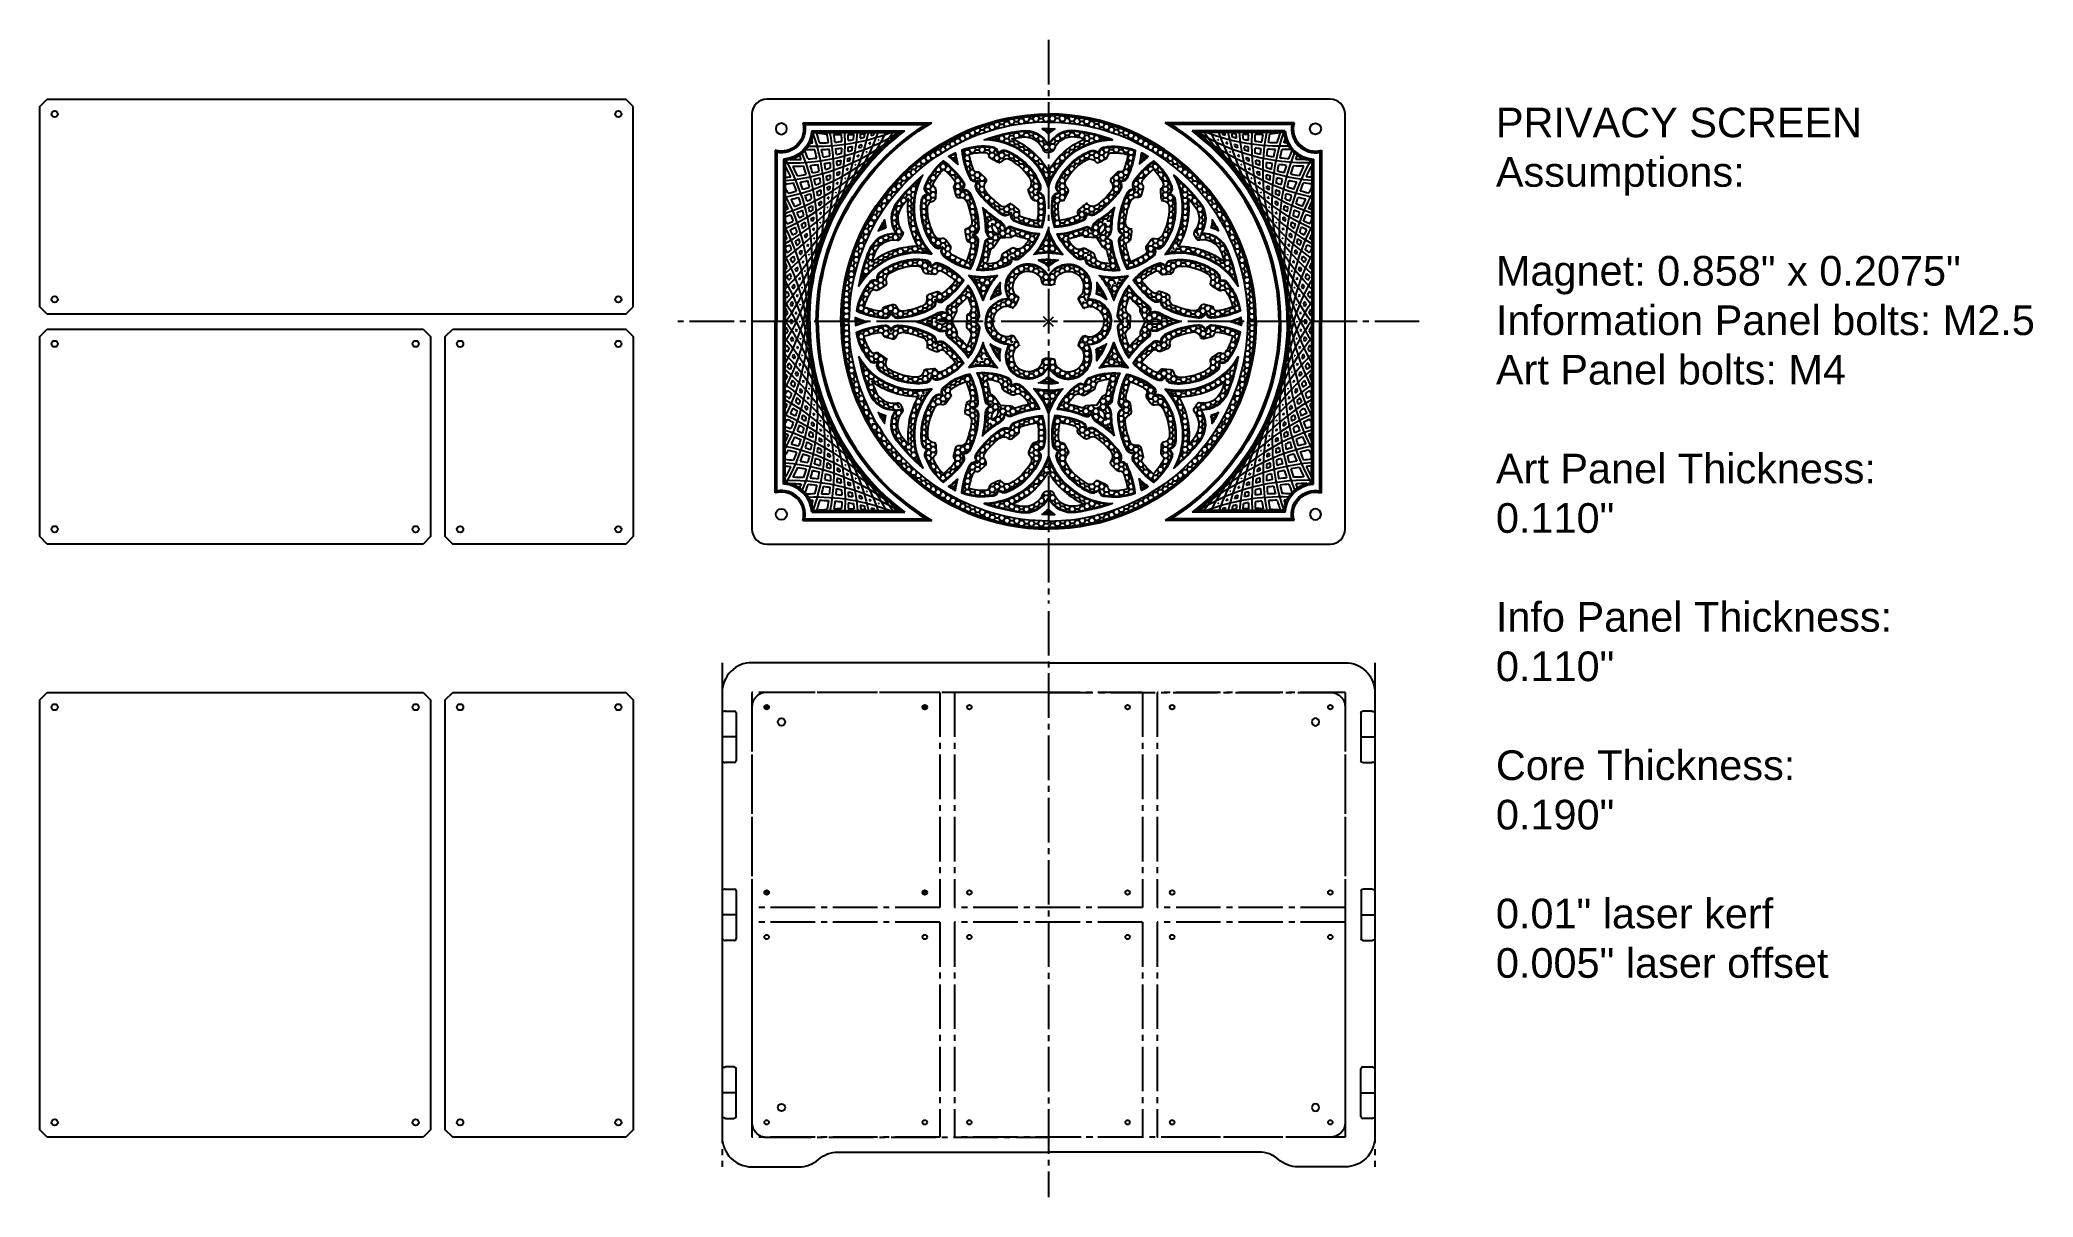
# Model space of a CAD drawing. Header units: inches. Extents: x -248 to 125, y -31 to 166.
# Drawn here: x -248.34 to -214.75, y 67.26 to 86.77 of the extents above; entities that cross this region are included whole.
import ezdxf

# ---------------------------------------------------------------- set-up
doc = ezdxf.new("R2010")
doc.units = ezdxf.units.IN
doc.header["$MEASUREMENT"] = 0
doc.linetypes.add('ACAD_ISO04W100', pattern=[30, 24, -3, 0, -3])
doc.layers.get('Defpoints').update_dxf_attribs({"color": 30})
doc.layers.add('CUT', color=1, linetype='Continuous')
doc.layers.add('ETCH', color=5, linetype='Continuous')
doc.styles.get("Standard").update_dxf_attribs({"font": 'arial.ttf'})
pattern_1 = [(0, (7.61312, -24.82188), (0.09375, 0.05412659), [0.0625, -0.125]), (120, (7.61312, -24.82188), (-0.09375, 0.05412659), [0.0625, -0.125]), (60, (7.61312, -24.82188), (2e-17, 0.10825318), [-0.125, 0.0625])]

msp = doc.modelspace()

# ---------------------------------------------------------------- texts
at = {"layer": 'Defpoints', "insert": (-223.80405, 85.62679), "char_height": 0.5, "attachment_point": 1}
msp.add_mtext_dynamic_manual_height_columns('PRIVACY SCREEN\\PAssumptions:\\P\\PMagnet: 0.858" x 0.2075"\\PInformation Panel bolts: M2.5^JArt Panel bolts: M4\\P\\PArt Panel Thickness:\\P0.110"\\P\\PInfo Panel Thickness:^J0.110"\\P\\PCore Thickness:\\P0.190"\\P\\P0.01" laser kerf\\P0.005" laser offset', width=42.7776849, gutter_width=1, heights=[0], dxfattribs=at)

# ---------------------------------------------------------------- blocks, each defined once
blk = doc.blocks.new('Shield_Half')
at = {"layer": 'CUT'}
blk.add_lwpolyline([(0, 8.25), (-5, 8.25, 0.414214), (-5.5, 7.75), (-5.5, 0.25, 0.414214), (-5, -0.25), (-4.207, -0.25, 0.182676), (-3.876, -0.125, -0.182676), (-3.546, 0), (0, 0)], format="xyb", dxfattribs=at)
for centre in [(-4.5, 7.25), (-4.5, 0.75)]:
    blk.add_circle(centre, 0.0625, dxfattribs=at)
at = {"layer": 'Defpoints', "linetype": 'ACAD_ISO04W100', "ltscale": 0.03125}
blk.add_line((0, 9.121), (0, -0.761), dxfattribs=at)
blk.add_lwpolyline([(0, 7.75), (-4.75, 7.75, 0.414214), (-5, 7.5), (-5, 0.5, 0.414214), (-4.75, 0.25), (0, 0.25)], format="xyb", dxfattribs=at)
blk = doc.blocks.new('Magnet')
at = {"layer": 'CUT'}
for p, q in [((0.025, 0.425), (-0.001, 0.425)), ((0.047, 0.434), (0.202, 0.434)), ((0.233, 0.403), (0.233, -0.403)), ((0.025, -0.425), (-0.001, -0.425)), ((0.202, -0.434), (0.047, -0.434))]:
    blk.add_line(p, q, dxfattribs=at)
for centre, start, end in [((0.047, 0.403), 90, 135), ((0.202, 0.403), 0, 90), ((0.047, -0.403), 225, 270), ((0.202, -0.403), 270, 0)]:
    blk.add_arc(centre, 0.0312, start, end, dxfattribs=at)
at = {"layer": 'Defpoints'}
blk.add_line((0.22, 0), (0, 0), dxfattribs=at)
blk = doc.blocks.new('Guidelines_ContentGrid')
at = {"layer": 'Defpoints', "linetype": 'ACAD_ISO04W100', "ltscale": 0.03125}
for p, q in [((-5.5, 0), (-5.5, -8.5)), ((5.5, 0), (5.5, -8.5)), ((-5, -0.5), (-5, -4.125)), ((-1.833, -0.5), (-5, -0.5)), ((-1.833, -0.5), (-1.833, -4.125)), ((-1.583, -0.5), (-1.583, -4.125)), ((1.583, -0.5), (-1.583, -0.5)), ((1.583, -0.5), (1.583, -4.125)), ((5, -0.5), (1.833, -0.5)), ((1.833, -0.5), (1.833, -4.125)), ((5, -0.5), (5, -4.125)), ((-4.712, -0.75), (-4.787, -0.75)), ((-4.75, -0.713), (-4.75, -0.787)), ((-2.121, -0.75), (-2.046, -0.75)), ((-2.083, -0.713), (-2.083, -0.787)), ((-4.712, -3.875), (-4.787, -3.875)), ((-4.75, -3.912), (-4.75, -3.838)), ((-2.121, -3.875), (-2.046, -3.875)), ((-2.083, -3.912), (-2.083, -3.838)), ((-1.833, -4.125), (-5, -4.125)), ((1.583, -4.125), (-1.583, -4.125)), ((5, -4.125), (1.833, -4.125)), ((-1.833, -4.375), (-5, -4.375)), ((-5, -4.375), (-5, -8)), ((-1.833, -4.375), (-1.833, -8)), ((1.583, -4.375), (-1.583, -4.375)), ((-1.583, -4.375), (-1.583, -8)), ((1.583, -4.375), (1.583, -8)), ((1.833, -4.375), (1.833, -8)), ((5, -4.375), (1.833, -4.375)), ((5, -4.375), (5, -8)), ((-1.833, -8), (-5, -8)), ((1.583, -8), (-1.583, -8)), ((5, -8), (1.833, -8))]:
    blk.add_line(p, q, dxfattribs=at)
blk = doc.blocks.new('BackerBoardPanelHoles')
at = {"layer": 'CUT'}
for centre in [(-1.334, 0), (1.332, 0), (-1.334, -3.125), (1.332, -3.125)]:
    blk.add_circle(centre, 0.0375, dxfattribs=at)
blk = doc.blocks.new('PanelHoles6x')
for p in [(-3.416, -0.25), (0.001, -0.25), (3.418, -0.25), (-3.416, -4.125), (0.001, -4.125), (3.418, -4.125)]:
    blk.add_blockref('BackerBoardPanelHoles', p)
blk = doc.blocks.new('InfoPanel_1x1')
at = {"layer": 'CUT'}
blk.add_lwpolyline([(-1.458, 1.812), (1.458, 1.812), (1.583, 1.687), (1.583, -1.688), (1.458, -1.813), (-1.458, -1.813), (-1.583, -1.688), (-1.583, 1.687)], close=True, dxfattribs=at)
for centre in [(-1.333, 1.562), (1.333, 1.562), (-1.333, -1.563), (1.333, -1.563)]:
    blk.add_circle(centre, 0.0531, dxfattribs=at)
blk = doc.blocks.new('InfoPanel_2x1')
at = {"layer": 'CUT'}
for p, q in [((-3.292, 1.687), (-3.167, 1.812)), ((-3.292, -1.687), (-3.292, 1.687)), ((-3.167, 1.812), (3.167, 1.812)), ((3.167, 1.812), (3.292, 1.687)), ((3.292, 1.687), (3.292, -1.687)), ((-3.167, -1.812), (-3.292, -1.687)), ((3.167, -1.812), (-3.167, -1.812)), ((3.292, -1.687), (3.167, -1.812))]:
    blk.add_line(p, q, dxfattribs=at)
for centre in [(-3.042, 1.563), (3.042, 1.563), (-3.042, -1.562), (3.042, -1.562)]:
    blk.add_circle(centre, 0.0531, dxfattribs=at)
blk = doc.blocks.new('InfoPanel_3x1')
at = {"layer": 'CUT'}
for p, q in [((-5, 1.6875), (-4.875, 1.8125)), ((-5, -1.6875), (-5, 1.6875)), ((-4.875, 1.8125), (4.875, 1.8125)), ((5, 1.6875), (4.875, 1.8125)), ((5, -1.6875), (5, 1.6875)), ((-4.875, -1.8125), (-5, -1.6875)), ((4.875, -1.8125), (-4.875, -1.8125)), ((4.875, -1.8125), (5, -1.6875))]:
    blk.add_line(p, q, dxfattribs=at)
for centre in [(-4.75, 1.5625), (4.75, 1.5625), (-4.75, -1.5625), (4.75, -1.5625)]:
    blk.add_circle(centre, 0.0531, dxfattribs=at)
blk = doc.blocks.new('InfoPanel_2x2')
at = {"layer": 'CUT'}
for p, q in [((-3.292, 3.625), (-3.167, 3.75)), ((-3.167, 3.75), (3.167, 3.75)), ((3.167, 3.75), (3.292, 3.625)), ((-3.292, -3.625), (-3.292, 3.625)), ((3.292, 3.625), (3.292, -3.625)), ((-3.167, -3.75), (-3.292, -3.625)), ((3.292, -3.625), (3.167, -3.75)), ((3.167, -3.75), (-3.167, -3.75))]:
    blk.add_line(p, q, dxfattribs=at)
for centre in [(-3.042, 3.5), (3.042, 3.5), (-3.042, -3.5), (3.042, -3.5)]:
    blk.add_circle(centre, 0.0531, dxfattribs=at)
blk = doc.blocks.new('InfoPanel_1x2')
at = {"layer": 'CUT'}
blk.add_lwpolyline([(-1.458, 3.75), (1.458, 3.75), (1.583, 3.625), (1.583, -3.625), (1.458, -3.75), (-1.458, -3.75), (-1.583, -3.625), (-1.583, 3.625)], close=True, dxfattribs=at)
for centre in [(-1.333, 3.5), (1.333, 3.5), (-1.333, -3.5), (1.333, -3.5)]:
    blk.add_circle(centre, 0.0531, dxfattribs=at)
blk = doc.blocks.new('RoseWindow_Segment2')
h = blk.add_hatch()
h.set_pattern_fill('HONEY', color=256, scale=0.5)
h.paths.add_polyline_path([(0, 3.938, 0.131652), (-1.969, 3.41), (-1.906, 3.302, -0.131652), (0, 3.813)])
h = blk.add_hatch()
h.set_pattern_fill('HONEY', color=256, scale=0.5)
h.paths.add_polyline_path([(-0.7, 3.493, -0.013776), (-0.506, 3.526, -0.388017), (-0.088, 3.242), (0, 3.242), (0, 3.367, 0.304021), (-0.522, 3.635, 0.043611), (-1.144, 3.489, -0.294741), (0, 2.614), (0, 2.875, 0.166909)])
h = blk.add_hatch()
h.set_pattern_fill('HONEY', color=5, scale=0.5)
h.set_pattern_definition(pattern_1)
h.paths.add_polyline_path([(0, 3.672, 0.004997), (-0.073, 3.671, -0.037815), (0, 3.608)])
h = blk.add_hatch()
h.set_pattern_fill('HONEY', color=256, scale=0.5)
h.paths.add_polyline_path([(-1.79, 3.205, 0.011181), (-1.836, 3.18), (-1.761, 3.05, -0.021815)])
h = blk.add_hatch()
h.set_pattern_fill('HONEY', color=256, scale=0.5)
h.paths.add_polyline_path([(-1.057, 3.321, 0.127072), (-1.641, 3.27, 0.082841), (-1.49, 2.748, 0.384462), (-1.345, 2.704, 0.310786), (-1.36, 2.522, 0.10182), (-0.879, 2.061, 0.331316), (-0.71, 2.09, 0.361786), (-0.651, 1.942, 0.081475), (-0.132, 1.813, 0.118788), (-0.095, 2.361, 0.356111), (-0.229, 2.458, 0.356111), (-0.166, 2.611, 0.200367), (-0.805, 3.249, 0.326433), (-0.975, 3.191, 0.387869)])
h.paths.add_polyline_path([(-1.14, 3.138), (-0.919, 3.02), (-0.906, 3.044, -0.41857), (-0.735, 3.095, -0.132946), (-0.337, 2.708, -0.445822), (-0.392, 2.531), (-0.398, 2.528), (-0.294, 2.301), (-0.28, 2.307, -0.519094), (-0.191, 2.256, -0.076736), (-0.213, 1.932, -0.051117), (-0.519, 2.007, -0.521796), (-0.546, 2.106), (-0.541, 2.112), (-0.733, 2.272), (-0.755, 2.246, -0.398993), (-0.926, 2.226, -0.06358), (-1.206, 2.498, -0.381687), (-1.197, 2.665), (-1.163, 2.699), (-1.34, 2.876, -0.511364), (-1.438, 2.901, -0.04923), (-1.519, 3.193, -0.077516), (-1.193, 3.226, -0.527973)], flags=16)
h = blk.add_hatch()
h.set_pattern_fill('HONEY', color=256, scale=0.5)
h.set_pattern_definition(pattern_1)
h.paths.add_polyline_path([(-0.703, 1.794, 0.403243), (-0.827, 1.73, 0.213172), (-0.935, 1.912, -0.052235), (-1.235, 2.139), (-1.085, 1.879, 0.010007), (-1.02, 1.836, -0.240281), (-0.962, 1.739), (-0.957, 1.657), (-0.923, 1.599), (-0.695, 1.614, -0.375257), (-0.619, 1.645, 0.034304), (-0.365, 1.577, -0.047832), (-0.493, 1.42, -0.412719), (-0.669, 1.418), (-0.781, 1.353), (-0.719, 1.245, 0.356111), (-0.555, 1.221, 0.123734), (-0.192, 1.662, -0.073431)])
h = blk.add_hatch()
h.set_pattern_fill('HONEY', color=256, scale=0.5)
h.paths.add_polyline_path([(0, 1.716, -0.089688), (-0.236, 1.307, -0.044754), (0, 1.328)])
h = blk.add_hatch()
h.set_pattern_fill('HONEY', color=256, scale=0.5)
h.paths.add_polyline_path([(0, 1.172, 0.028067), (-0.131, 1.165, -0.072161), (0, 1.072)])
h = blk.add_hatch()
h.set_pattern_fill('HONEY', color=256, scale=0.5)
h.paths.add_polyline_path([(-0.594, 1.028), (-0.531, 0.92, -0.378352), (-0.15, 0.843, -0.163322), (-0.125, 0.768), (-0.125, 0.706), (0, 0.706), (0, 0.868, 0.39948)])
for points in [[(0, 2.565, 0.321279), (-1.227, 3.477, -0.049192), (-0.524, 3.65, -0.330437), (0, 3.367)], [(0, 2.614, 0.294741), (-1.144, 3.489, -0.043611), (-0.522, 3.635, -0.304021), (0, 3.367)], [(0, 3.688, 0.008295), (-0.122, 3.685, -0.063398), (0, 3.586)], [(0, 3.672, 0.004997), (-0.073, 3.671, -0.037815), (0, 3.608, -0.037815)], [(-1.844, 3.193, -0.015837), (-1.777, 3.229, 0.03242), (-1.733, 3.001)], [(-1.836, 3.18, -0.011181), (-1.79, 3.205, 0.021815), (-1.761, 3.05, 0.021815)], [(-0.975, 3.191, 0.485345), (-1.054, 3.336, 0.129731), (-1.658, 3.28, 0.084713), (-1.504, 2.741, 0.482815), (-1.345, 2.704)], [(-0.975, 3.191, 0.387869), (-1.057, 3.321, 0.127072), (-1.641, 3.27, 0.082841), (-1.49, 2.748, 0.384462), (-1.345, 2.704, 0.482815)], [(-0.229, 2.458, 0.44711), (-0.152, 2.617, 0.200367), (-0.799, 3.264, 0.410572), (-0.975, 3.191)], [(-0.229, 2.458, 0.356111), (-0.166, 2.611, 0.200367), (-0.805, 3.249, 0.326433), (-0.975, 3.191, 0.410572)], [(-1.345, 2.704, 0.393664), (-1.373, 2.513, 0.10182), (-0.888, 2.048, 0.41894), (-0.71, 2.09)], [(-1.345, 2.704, 0.310786), (-1.36, 2.522, 0.10182), (-0.879, 2.061, 0.331316), (-0.71, 2.09, 0.41894)], [(-0.71, 2.09, 0.45582), (-0.657, 1.927, 0.083347), (-0.121, 1.797, 0.121441), (-0.079, 2.364, 0.44711), (-0.229, 2.458)], [(-0.71, 2.09, 0.361786), (-0.651, 1.942, 0.081475), (-0.132, 1.813, 0.118788), (-0.095, 2.361, 0.356111), (-0.229, 2.458, 0.44711)], [(-1.264, 2.188, 0.059805), (-0.927, 1.926, -0.285347), (-0.827, 1.73)], [(-1.235, 2.139, 0.052235), (-0.935, 1.912, -0.213172), (-0.827, 1.73)], [(-0.719, 1.245, 0.44711), (-0.546, 1.209, 0.128464), (-0.168, 1.675, -0.076499), (-0.697, 1.808, 0.509774), (-0.827, 1.73)], [(-0.719, 1.245, 0.356111), (-0.555, 1.221, 0.123734), (-0.192, 1.662, -0.073431), (-0.703, 1.794, 0.403243), (-0.827, 1.73, 0.509774)], [(0, 1.312, 0.053489), (-0.278, 1.283, 0.107286), (0, 1.765)], [(0, 1.328, 0.044754), (-0.236, 1.307, 0.089688), (0, 1.716, 0.089688)], [(0, 1.187, 0.039682), (-0.188, 1.173, -0.104136), (0, 1.05)], [(0, 1.172, 0.028067), (-0.131, 1.165, -0.072161), (0, 1.072, -0.072161)]]:
    blk.add_lwpolyline(points, format="xyb")
for centre, radius, start, end in [((0, 0), 3.813, 90, 120), ((-0.384, 0.666), 0.434, 27.6977, 120), ((-0.381, 0.636), 0.446, 31.3057, 118.4086)]:
    blk.add_arc(centre, radius, start, end)
at = {"layer": 'CUT'}
for points in [[(0, 2.875, 0.166909), (-0.7, 3.493, -0.013776), (-0.506, 3.526, -0.355365), (-0.1, 3.283, 0.315695), (-0.042, 3.242), (0, 3.242)], [(-1.085, 1.879, 0.010007), (-1.02, 1.836, -0.240281), (-0.962, 1.739), (-0.957, 1.657)], [(-0.923, 1.599), (-0.723, 1.612, 0.181639), (-0.683, 1.63, -0.285832), (-0.619, 1.645, 0.034304), (-0.365, 1.577, -0.047832), (-0.493, 1.42, -0.337069), (-0.642, 1.398, 0.26348), (-0.704, 1.398), (-0.781, 1.353)], [(0, 0.706), (-0.063, 0.706, -0.412101), (-0.125, 0.769, 0.16147), (-0.15, 0.843, 0.378352), (-0.531, 0.92)]]:
    blk.add_lwpolyline(points, format="xyb", dxfattribs=at)
blk.add_lwpolyline([(-0.316, 2.349), (-0.375, 2.479, -0.327715), (-0.361, 2.551, 0.357523), (-0.337, 2.708, 0.132946), (-0.735, 3.095, 0.364385), (-0.893, 3.064, -0.360185), (-0.971, 3.048), (-1.101, 3.117, -0.257799), (-1.134, 3.168, 0.378291), (-1.193, 3.226, 0.077516), (-1.519, 3.193, 0.04923), (-1.438, 2.901, 0.366846), (-1.367, 2.863, -0.253118), (-1.31, 2.846), (-1.206, 2.742, -0.391925), (-1.203, 2.658, 0.359878), (-1.206, 2.498, 0.06358), (-0.926, 2.226, 0.355692), (-0.768, 2.232, -0.370475), (-0.687, 2.233), (-0.579, 2.144, -0.286021), (-0.558, 2.081, 0.384205), (-0.519, 2.007, 0.051117), (-0.213, 1.932, 0.076736), (-0.191, 2.256, 0.402153), (-0.256, 2.313, -0.305236)], format="xyb", close=True, dxfattribs=at)
blk = doc.blocks.new('JayAdjusted_Rays')
for centre, start, end in [((-0.095, 6.147), 268.4023, 301.5347), ((-0.505, 5.836), 275.1637, 310.2768), ((-0.892, 5.499), 281.6253, 318.2639), ((-1.255, 5.135), 287.8257, 325.869), ((-1.593, 4.748), 293.7879, 333.2833), ((-1.903, 4.339), 299.5212, 340.6282), ((-2.185, 3.909), 305.0217, 347.9956), ((-2.437, 3.461), 310.2704, 355.4672), ((-2.657, 2.997), 315.2297, 3.1285), ((-2.846, 2.52), 319.8368, 11.0815), ((-3.001, 2.03), 323.995, 19.1511), ((0.334, 6.428), 267.7805, 291.0186), ((-3.21, 1.024), 342.8408, 29.1391), ((-3.123, 1.531), 333.8437, 22.1118), ((-3.263, 0.513), 351.4972, 27.8394), ((-3.28, 0), 360, 27.2132), ((-3.263, -0.513), 8.5028, 27.8394), ((-3.21, -1.024), 17.1592, 29.6422), ((-3.123, -1.531), 26.1563, 32.4357)]:
    blk.add_arc(centre, 3.472, start, end)
blk = doc.blocks.new('JayAdjusted_Pokeouts')
for p, q in [((1.314, 9.187), (1.273, 9.187)), ((-0.02, 8.763), (-0.111, 8.729)), ((0.049, 8.803), (-0.02, 8.763)), ((0.161, 8.905), (0.137, 8.878)), ((0.254, 9.07), (0.23, 9.013)), ((-0.192, 8.62), (-0.192, 8.433)), ((-0.192, 8.322), (-0.192, 8.25)), ((-0.192, 8.013), (-0.192, 7.887)), ((-0.192, 7.772), (-0.192, 7.705)), ((-0.192, 7.464), (-0.192, 7.381)), ((-0.192, 7.254), (-0.192, 7.223)), ((-0.192, 6.987), (-0.192, 6.885)), ((-0.192, 6.474), (-0.192, 6.433)), ((-0.192, 6.195), (-0.192, 6.104))]:
    blk.add_line(p, q)
for centre, radius, start, end in [((-3.001, 8.03), 3.528, 16.1561, 19.0502), ((0.782, 12.68), 3.528, 262.6889, 265.583), ((-2.846, 8.52), 3.417, 8.3694, 10.8543), ((0.782, 12.68), 3.528, 267.4293, 269.5842), ((-2.846, 8.52), 3.528, 8.2419, 10.3968), ((-2.657, 8.997), 3.417, 0.6737, 2.6035), ((0.782, 12.68), 3.528, 271.3759, 273.0066), ((-2.657, 8.997), 3.528, 0.9065, 2.5371), ((-2.437, 9.461), 3.417, 353.397, 354.8972), ((-2.437, 9.461), 3.528, 353.9809, 355.1812), ((0.334, 12.428), 3.417, 282.4572, 283.583), ((0.782, 12.68), 3.528, 274.8188, 276.0191), ((-2.185, 9.909), 3.417, 346.417, 347.5428), ((-2.185, 9.909), 3.528, 347.3733, 348.1729), ((0.334, 12.428), 3.417, 285.6711, 286.4324), ((0.782, 12.68), 3.528, 277.914, 278.0053), ((-1.903, 10.339), 3.417, 339.6545, 340.303), ((-3.123, 7.531), 3.417, 20.6081, 21.8616), ((-3.123, 7.531), 3.528, 20.0692, 22.4606), ((0.334, 12.428), 3.528, 267.1801, 269.496), ((-0.095, 12.147), 3.417, 274.7979, 277.2828), ((0.334, 12.428), 3.417, 268.2552, 268.9571), ((-3.001, 8.03), 3.417, 16.6951, 17.712), ((-3.001, 8.03), 3.417, 12.2824, 14.7673), ((0.334, 12.428), 3.417, 270.8848, 273.3697), ((0.334, 12.428), 3.528, 271.3424, 273.4972), ((-3.001, 8.03), 3.528, 12.1549, 14.3098), ((-0.095, 12.147), 3.417, 279.1356, 281.0655), ((-2.846, 8.52), 3.417, 4.5867, 6.5165), ((0.334, 12.428), 3.417, 275.2226, 277.1524), ((0.334, 12.428), 3.528, 275.289, 276.9196), ((-2.846, 8.52), 3.528, 4.8195, 6.4501), ((-0.095, 12.147), 3.417, 282.9289, 284.429), ((-2.657, 8.997), 3.417, 357.3101, 358.8103), ((-2.657, 8.997), 3.528, 355.1994, 355.999), ((-0.095, 12.147), 3.528, 285.7401, 286.5398), ((-2.657, 8.997), 3.528, 357.894, 359.0942), ((-0.095, 12.147), 3.417, 286.3703, 287.496), ((0.334, 12.428), 3.417, 279.0158, 280.516), ((0.334, 12.428), 3.528, 278.7319, 279.9321), ((-2.437, 9.461), 3.417, 347.4806, 348.2419), ((-2.437, 9.461), 3.417, 350.3301, 351.4558), ((-2.437, 9.461), 3.528, 348.8635, 349.2427), ((-0.505, 11.836), 3.417, 296.5804, 296.9458), ((-0.095, 12.147), 3.528, 288.5834, 288.9625), ((-2.185, 9.909), 3.417, 340.8803, 341.2457), ((-2.437, 9.461), 3.528, 351.2863, 352.086), ((-0.095, 12.147), 3.417, 289.5841, 290.3455), ((0.334, 12.428), 3.528, 281.8271, 282.6267), ((-2.185, 9.909), 3.417, 343.5676, 344.3289), ((-1.903, 10.339), 3.417, 334.2848, 334.4013), ((-0.095, 12.147), 3.528, 291.1195, 291.2391), ((-0.505, 11.836), 3.417, 299.5118, 299.6282), ((-2.185, 9.909), 3.528, 342.674, 342.7935), ((-2.185, 9.909), 3.528, 344.9505, 345.3296), ((-0.095, 12.147), 3.417, 292.6673, 293.0327), ((0.334, 12.428), 3.528, 284.6704, 285.0495), ((-1.903, 10.339), 3.417, 336.9673, 337.3327), ((-1.593, 10.748), 3.417, 330.3718, 330.4882), ((0.334, 12.428), 3.528, 287.2065, 287.326), ((-0.095, 12.147), 3.417, 295.5987, 295.7152), ((-1.903, 10.339), 3.528, 338.7609, 338.8805), ((-0.095, 12.147), 3.528, 268.4273, 268.4898), ((-0.505, 11.836), 3.417, 275.2472, 276.7832), ((-3.21, 7.024), 3.417, 24.5212, 27.8375), ((-0.095, 12.147), 3.417, 269.7396, 272.8701), ((-0.095, 12.147), 3.528, 270.515, 273.4091), ((-3.21, 7.024), 3.528, 23.9822, 26.8763), ((-0.505, 11.836), 3.417, 278.7109, 281.1958), ((-3.123, 7.531), 3.417, 16.1955, 18.6804), ((-0.095, 12.147), 3.528, 275.2554, 277.4103), ((-3.123, 7.531), 3.528, 16.068, 18.2229), ((-0.505, 11.836), 3.417, 283.0487, 284.9785), ((-0.505, 11.836), 3.528, 283.1151, 284.7457), ((-3.123, 7.531), 3.528, 12.6456, 14.2762), ((-3.001, 8.03), 3.417, 8.4998, 10.4296), ((-3.001, 8.03), 3.417, 5.1362, 6.6363), ((-0.095, 12.147), 3.528, 279.202, 280.8327), ((-3.001, 8.03), 3.528, 8.7326, 10.3632), ((-0.505, 11.836), 3.417, 286.8419, 288.3421), ((-0.505, 11.836), 3.528, 286.5579, 287.7582), ((-3.001, 8.03), 3.528, 5.7201, 6.9203), ((-0.892, 11.499), 3.417, 294.1963, 295.3221), ((-2.846, 8.52), 3.417, 1.2231, 2.7233), ((-2.846, 8.52), 3.417, 358.1562, 359.2819), ((-0.095, 12.147), 3.528, 282.6449, 283.8451), ((-2.846, 8.52), 3.528, 1.807, 3.0073), ((-0.505, 11.836), 3.417, 290.2833, 291.409), ((-2.846, 8.52), 3.528, 359.1124, 359.9121), ((-0.892, 11.499), 3.417, 297.4102, 298.1716), ((-0.505, 11.836), 3.528, 289.6531, 290.4528), ((-2.657, 8.997), 3.417, 351.3936, 352.155), ((-2.657, 8.997), 3.417, 354.2431, 355.3689), ((-2.437, 9.461), 3.417, 342.1109, 342.2274), ((-0.892, 11.499), 3.528, 298.9456, 299.0652), ((-1.255, 11.135), 3.417, 307.3378, 307.4543), ((-2.657, 8.997), 3.528, 350.5001, 350.6196), ((-2.657, 8.997), 3.528, 352.7766, 353.1557), ((-0.892, 11.499), 3.417, 300.4934, 300.8588), ((-0.505, 11.836), 3.528, 292.4965, 292.8756), ((-0.505, 11.836), 3.417, 293.4972, 294.2585), ((-2.437, 9.461), 3.417, 344.7934, 345.1588), ((-2.185, 9.909), 3.417, 338.1979, 338.3143), ((-0.505, 11.836), 3.528, 295.0326, 295.1521), ((-0.892, 11.499), 3.417, 303.4248, 303.5413), ((-2.437, 9.461), 3.528, 346.587, 346.7066), ((-0.505, 11.836), 3.528, 275.0828, 277.3221), ((-3.263, 6.513), 3.528, 27.8953, 29.4898), ((-0.892, 11.499), 3.417, 282.624, 285.1089), ((-0.892, 11.499), 3.528, 283.0815, 285.2364), ((-3.21, 7.024), 3.417, 20.1085, 22.5934), ((-3.21, 7.024), 3.417, 16.3258, 18.2557), ((-0.505, 11.836), 3.528, 279.1685, 281.3233), ((-3.21, 7.024), 3.528, 19.981, 22.1359), ((-0.892, 11.499), 3.417, 286.9617, 288.8916), ((-0.892, 11.499), 3.528, 287.0281, 288.6587), ((-3.21, 7.024), 3.528, 16.5587, 18.1893), ((-1.255, 11.135), 3.417, 294.668, 296.1682), ((-3.123, 7.531), 3.417, 12.4128, 14.3426), ((-3.123, 7.531), 3.417, 9.0492, 10.5494), ((-0.892, 11.499), 3.417, 290.755, 292.2551), ((-0.892, 11.499), 3.528, 290.471, 291.6712), ((-3.123, 7.531), 3.528, 9.6331, 10.8334), ((-1.255, 11.135), 3.417, 298.1094, 299.2351), ((-3.001, 8.03), 3.417, 2.0692, 3.195), ((-0.892, 11.499), 3.528, 293.5662, 294.3659), ((-3.001, 8.03), 3.528, 3.0254, 3.8251), ((-1.255, 11.135), 3.417, 301.3233, 302.0846), ((-1.255, 11.135), 3.528, 300.3225, 300.7017), ((-3.001, 8.03), 3.528, 0.6027, 0.9818), ((-1.593, 10.748), 3.417, 308.3195, 308.6849), ((-2.846, 8.52), 3.417, 352.6194, 352.9849), ((-2.846, 8.52), 3.417, 355.3067, 356.068), ((-2.657, 8.997), 3.417, 346.024, 346.1404), ((-1.255, 11.135), 3.528, 302.8586, 302.9782), ((-1.593, 10.748), 3.417, 311.2509, 311.3673), ((-2.846, 8.52), 3.528, 354.4131, 354.5327), ((-2.846, 8.52), 3.528, 356.6896, 357.0688), ((-1.255, 11.135), 3.417, 304.4064, 304.7719), ((-0.892, 11.499), 3.528, 296.4095, 296.7886), ((-2.657, 8.997), 3.417, 348.7064, 349.0718), ((-3.263, 6.513), 3.417, 24.0216, 26.0355), ((-1.255, 11.135), 3.417, 288.1231, 289.0219), ((-1.255, 11.135), 3.528, 287.5381, 289.1494), ((-3.263, 6.513), 3.417, 20.2389, 22.1687), ((-3.263, 6.513), 3.528, 23.8941, 26.0489), ((-1.255, 11.135), 3.417, 290.8748, 292.8046), ((-1.255, 11.135), 3.528, 290.9412, 292.5718), ((-3.263, 6.513), 3.528, 20.4717, 22.1023), ((-1.593, 10.748), 3.417, 298.581, 300.0812), ((-3.21, 7.024), 3.417, 12.9623, 14.4624), ((-1.255, 11.135), 3.528, 294.384, 295.5843), ((-3.21, 7.024), 3.528, 13.5462, 14.7464), ((-1.593, 10.748), 3.417, 302.0224, 303.1482), ((-1.593, 10.748), 3.528, 301.3923, 302.1919), ((-3.21, 7.024), 3.528, 10.8515, 11.6512), ((-3.123, 7.531), 3.417, 5.9823, 7.108), ((-3.123, 7.531), 3.417, 3.1328, 3.8941), ((-1.255, 11.135), 3.528, 297.4792, 298.2789), ((-3.123, 7.531), 3.528, 6.9385, 7.7382), ((-1.593, 10.748), 3.417, 305.2363, 305.9977), ((-1.593, 10.748), 3.528, 304.2356, 304.6147), ((-3.123, 7.531), 3.528, 4.5157, 4.8949), ((-1.903, 10.339), 3.417, 312.2325, 312.5979), ((-3.001, 8.03), 3.417, 356.5325, 356.8979), ((-3.001, 8.03), 3.417, 359.2197, 359.9811), ((-2.846, 8.52), 3.417, 349.937, 350.0535), ((-1.593, 10.748), 3.528, 306.7717, 306.8912), ((-1.903, 10.339), 3.417, 315.1639, 315.2804), ((-3.001, 8.03), 3.528, 358.3261, 358.4457), ((-3.28, 6), 3.528, 27.8071, 28.9058), ((-3.28, 6), 3.417, 24.1519, 25.3573), ((-1.903, 10.339), 3.417, 300.0459, 300.6307), ((-1.593, 10.748), 3.417, 294.7878, 296.7176), ((-1.593, 10.748), 3.528, 294.8542, 296.4848), ((-3.28, 6), 3.528, 24.3847, 26.0154), ((-1.903, 10.339), 3.417, 302.4941, 303.9943), ((-1.903, 10.339), 3.528, 302.2101, 303.4104), ((-3.263, 6.513), 3.417, 16.8753, 18.3755), ((-3.263, 6.513), 3.417, 13.8084, 14.9341), ((-1.593, 10.748), 3.528, 298.2971, 299.4973), ((-3.263, 6.513), 3.528, 17.4592, 18.6594), ((-1.903, 10.339), 3.417, 305.9355, 307.0612), ((-1.903, 10.339), 3.528, 305.3053, 306.105), ((-3.263, 6.513), 3.528, 14.7646, 15.5642), ((-3.21, 7.024), 3.417, 9.8953, 11.021), ((-2.185, 9.909), 3.417, 313.0624, 313.8237), ((-3.21, 7.024), 3.417, 7.0458, 7.8072), ((-1.903, 10.339), 3.417, 309.1494, 309.9107), ((-1.903, 10.339), 3.528, 308.1486, 308.5278), ((-3.21, 7.024), 3.528, 8.4288, 8.8079), ((-2.185, 9.909), 3.417, 316.1456, 316.511), ((-2.437, 9.461), 3.417, 322.99, 323.1065), ((-3.123, 7.531), 3.417, 357.7631, 357.8795), ((-2.185, 9.909), 3.528, 314.5978, 314.7173), ((-3.123, 7.531), 3.417, 0.4455, 0.811), ((-3.21, 7.024), 3.528, 6.1522, 6.2718), ((-3.001, 8.03), 3.417, 353.8501, 353.9665), ((-1.903, 10.339), 3.528, 310.6847, 310.8043), ((-2.185, 9.909), 3.417, 319.077, 319.1934), ((-3.123, 7.531), 3.528, 2.2392, 2.3587), ((-1.903, 10.339), 3.528, 299.0155, 300.3979), ((-3.263, 5.487), 3.528, 28.2978, 29.4898), ((-2.185, 9.909), 3.417, 306.4071, 307.9073), ((-3.28, 6), 3.417, 20.7884, 22.2885), ((-2.185, 9.909), 3.528, 306.1232, 307.3234), ((-3.263, 5.487), 3.528, 25.2853, 26.4855), ((-3.28, 6), 3.417, 17.7214, 18.8471), ((-3.28, 6), 3.528, 21.3723, 22.5725), ((-2.185, 9.909), 3.417, 309.8485, 310.9743), ((-2.185, 9.909), 3.528, 309.2184, 310.018), ((-3.28, 6), 3.528, 18.6776, 19.4773), ((-2.437, 9.461), 3.417, 316.9754, 317.7368), ((-3.263, 6.513), 3.417, 10.9589, 11.7202), ((-2.185, 9.909), 3.528, 312.0617, 312.4408), ((-3.263, 6.513), 3.528, 12.3418, 12.7209), ((-2.437, 9.461), 3.417, 320.0586, 320.424), ((-3.21, 7.024), 3.417, 4.3586, 4.724), ((-2.657, 8.997), 3.417, 326.9031, 327.0195), ((-3.21, 7.024), 3.417, 1.6761, 1.7926), ((-2.437, 9.461), 3.528, 318.5108, 318.6304), ((-3.263, 6.513), 3.528, 10.0653, 10.1848), ((-3.263, 5.487), 3.417, 24.7014, 26.0355), ((-2.437, 9.461), 3.417, 311.0579, 311.8203), ((-2.437, 9.461), 3.528, 310.0362, 311.2364), ((-3.21, 4.976), 3.528, 29.1983, 30.3986), ((-2.657, 8.997), 3.417, 317.6746, 318.8003), ((-3.263, 5.487), 3.417, 21.6344, 22.7602), ((-2.437, 9.461), 3.417, 313.7616, 314.8873), ((-2.437, 9.461), 3.528, 313.1314, 313.9311), ((-3.263, 5.487), 3.528, 22.5907, 23.3903), ((-2.657, 8.997), 3.417, 320.8885, 321.6498), ((-3.28, 6), 3.417, 14.8719, 15.6333), ((-2.657, 8.997), 3.528, 319.8878, 320.2669), ((-3.263, 5.487), 3.528, 20.1679, 20.547), ((-2.846, 8.52), 3.417, 327.8847, 328.2501), ((-3.28, 6), 3.417, 12.1847, 12.5501), ((-2.437, 9.461), 3.528, 315.9747, 316.3539), ((-3.28, 6), 3.528, 16.2548, 16.634), ((-2.657, 8.997), 3.417, 323.9717, 324.3371), ((-3.263, 6.513), 3.417, 8.2716, 8.637), ((-2.846, 8.52), 3.417, 330.8161, 330.9326), ((-3.263, 6.513), 3.417, 5.5892, 5.7056), ((-2.657, 8.997), 3.528, 322.4239, 322.5434), ((-3.28, 6), 3.528, 13.9783, 14.0979), ((-2.657, 8.997), 3.528, 314.3343, 315.1495), ((-3.123, 4.469), 3.528, 33.1114, 33.8184), ((-2.846, 8.52), 3.417, 321.5876, 322.7134), ((-3.21, 4.976), 3.417, 25.5475, 26.6732), ((-2.657, 8.997), 3.528, 317.0444, 317.8441), ((-3.21, 4.976), 3.528, 26.5037, 27.3034), ((-2.846, 8.52), 3.417, 324.8015, 325.5629), ((-3.263, 5.487), 3.417, 18.785, 19.5463), ((-2.846, 8.52), 3.528, 323.8008, 324.1799), ((-3.21, 4.976), 3.528, 24.0809, 24.4601), ((-3.001, 8.03), 3.417, 331.7977, 332.1632), ((-3.263, 5.487), 3.417, 16.0977, 16.4631), ((-3.001, 8.03), 3.417, 334.7291, 334.8456), ((-3.28, 6), 3.417, 9.5022, 9.6187), ((-2.846, 8.52), 3.528, 326.3369, 326.4565), ((-3.263, 5.487), 3.528, 17.8914, 18.0109), ((-2.846, 8.52), 3.528, 318.7873, 319.0625), ((-3.001, 3.97), 3.528, 37.0244, 37.2194), ((-3.001, 8.03), 3.417, 325.5007, 326.6264), ((-3.123, 4.469), 3.417, 29.4605, 30.5863), ((-2.846, 8.52), 3.528, 320.9575, 321.7572), ((-3.123, 4.469), 3.528, 30.4167, 31.2164), ((-3.001, 8.03), 3.417, 328.7146, 329.4759), ((-3.21, 4.976), 3.417, 22.698, 23.4593), ((-3.001, 8.03), 3.528, 327.7138, 328.093), ((-3.123, 4.469), 3.528, 27.994, 28.3731), ((-3.123, 7.531), 3.417, 335.7108, 336.0762), ((-3.21, 4.976), 3.417, 20.0107, 20.3762), ((-3.123, 7.531), 3.417, 338.6422, 338.7586), ((-3.263, 5.487), 3.417, 13.4153, 13.5317), ((-3.001, 8.03), 3.528, 330.2499, 330.3695), ((-3.21, 4.976), 3.528, 21.8044, 21.924), ((-3.001, 8.03), 3.528, 324.8705, 325.6702), ((-3.123, 4.469), 3.417, 26.611, 27.3724), ((-3.21, 7.024), 3.417, 342.5552, 342.6717), ((-3.123, 4.469), 3.528, 25.7175, 25.837)]:
    blk.add_arc(centre, radius, start, end)
blk = doc.blocks.new('Screen_Quadrant')
at = {"layer": 'CUT'}
blk.add_circle((4.501, 3.25), 0.0938, dxfattribs=at)
at = {"layer": 'ETCH'}
for p, q in [((4.141, 3.352), (1.965, 3.352)), ((4.123, 3.339), (2.015, 3.339)), ((4.106, 3.325), (2.064, 3.325)), ((3.99, 3.214), (2.42, 3.214)), ((3.977, 3.201), (2.461, 3.201)), ((3.965, 3.187), (2.501, 3.187)), ((4.438, 2.713), (4.438, 0)), ((4.452, 2.726), (4.452, 0)), ((4.466, 2.738), (4.466, 0)), ((4.576, 2.854), (4.576, 0)), ((4.59, 2.871), (4.59, 0)), ((4.604, 2.889), (4.604, 0))]:
    blk.add_line(p, q, dxfattribs=at)
for centre, radius, start, end in [((0, 0), 3.5, 360, 90), ((0, 0), 3.486, 360, 90), ((0, 0), 3.472, 360, 90), ((0, 0), 3.886, 360, 59.6205), ((0, 0), 3.9, 360, 58.8829), ((0, 0), 3.913, 360, 58.1657), ((0, 0), 4.024, 360, 53.0256), ((0, 0), 4.037, 360, 52.4446), ((0, 0), 4.051, 360, 51.8751), ((4.501, 3.25), 0.54, 186.7029, 263.2971), ((4.501, 3.25), 0.527, 185.3712, 264.6288), ((4.501, 3.25), 0.513, 183.971, 266.029), ((4.501, 3.25), 0.403, 169.3025, 280.6975), ((4.501, 3.25), 0.389, 166.8415, 283.1585), ((4.501, 3.25), 0.375, 164.1717, 285.8283)]:
    blk.add_arc(centre, radius, start, end, dxfattribs=at)
at = {"layer": 'CUT', "xscale": -1}
blk.add_blockref('JayAdjusted_Pokeouts', (4.243, -6), dxfattribs=at)
at = {"layer": 'ETCH', "xscale": -0.8818897637794928, "yscale": 0.8818897637794928, "zscale": 0.8818897637794928}
blk.add_blockref('RoseWindow_Segment2', (0, 0), dxfattribs=at)
at = {"layer": 'ETCH', "yscale": 0.8818897637794928, "zscale": 0.8818897637794928, "rotation": 300.0000000000001}
for xscale in [0.8818897637794928, -0.8818897637794928]:
    blk.add_blockref('RoseWindow_Segment2', (0, 0), dxfattribs=dict(at, xscale=xscale))
at = {"layer": 'ETCH', "xscale": -1}
blk.add_blockref('JayAdjusted_Rays', (4.243, 0), dxfattribs=at)
blk = doc.blocks.new('Screen_ArtPanel')
at = {"layer": 'CUT'}
for p, q in [((4.75, 3.75), (-4.75, 3.75)), ((-5, 3.5), (-5, -3.5)), ((5, -3.5), (5, 3.5)), ((-4.75, -3.75), (4.75, -3.75))]:
    blk.add_line(p, q, dxfattribs=at)
for centre, start, end in [((-4.75, 3.5), 90, 180), ((4.75, 3.5), 0, 90), ((-4.75, -3.5), 180, 270), ((4.75, -3.5), 270, 0)]:
    blk.add_arc(centre, 0.25, start, end, dxfattribs=at)
at = {"layer": 'Defpoints', "linetype": 'ACAD_ISO04W100', "ltscale": 0.03125}
for p, q in [((0, 4.75), (0, -4.75)), ((6.25, 0), (-6.25, 0))]:
    blk.add_line(p, q, dxfattribs=at)
at = {"layer": 'Defpoints'}
for p, q in [((0.082, -0.082), (-0.082, 0.082)), ((-0.082, -0.082), (0.082, 0.082))]:
    blk.add_line(p, q, dxfattribs=at)
at = {"xscale": -1}
blk.add_blockref('Screen_Quadrant', (-0.001, 0), dxfattribs=at)
blk.add_blockref('Screen_Quadrant', (-0.001, 0))
at = {"rotation": 180}
blk.add_blockref('Screen_Quadrant', (-0.001, 0), dxfattribs=at)
at = {"xscale": -1, "rotation": 180}
blk.add_blockref('Screen_Quadrant', (-0.001, 0), dxfattribs=at)

# ---------------------------------------------------------------- block references
for name, p in [('Screen_ArtPanel', (-231.34471, 82.01957)), ('InfoPanel_3x1', (-243.34471, 83.95707)), ('InfoPanel_2x1', (-245.05304, 80.08207)), ('InfoPanel_1x1', (-239.92804, 80.08207)), ('Guidelines_ContentGrid', (-231.34471, 76.26957)), ('InfoPanel_2x2', (-245.05304, 72.01957)), ('InfoPanel_1x2', (-239.92804, 72.01957)), ('PanelHoles6x', (-231.34471, 75.76957))]:
    msp.add_blockref(name, p)
at = {"layer": 'CUT'}
for name, p in [('Shield_Half', (-231.34471, 68.01957)), ('Magnet', (-236.84332, 75.01957)), ('Magnet', (-236.84082, 72.01957))]:
    msp.add_blockref(name, p, dxfattribs=at)
at = {"layer": 'CUT', "xscale": -1}
for name, p in [('Shield_Half', (-231.34471, 68.01957)), ('Magnet', (-225.84609, 75.01957)), ('Magnet', (-225.84359, 72.01957))]:
    msp.add_blockref(name, p, dxfattribs=at)
at = {"layer": 'CUT', "xscale": -1, "rotation": 180}
msp.add_blockref('Magnet', (-236.84332, 69.01957), dxfattribs=at)
at = {"layer": 'CUT', "rotation": 180}
msp.add_blockref('Magnet', (-225.84609, 69.01957), dxfattribs=at)

msp.set_redraw_order([(e.dxf.handle, doc.entitydb.next_handle()) for e in msp.query("TEXT MTEXT ATTDEF DIMENSION ARC_DIMENSION")])  # texts and dimensions are drawn at this point

doc.saveas('drawing.dxf')
